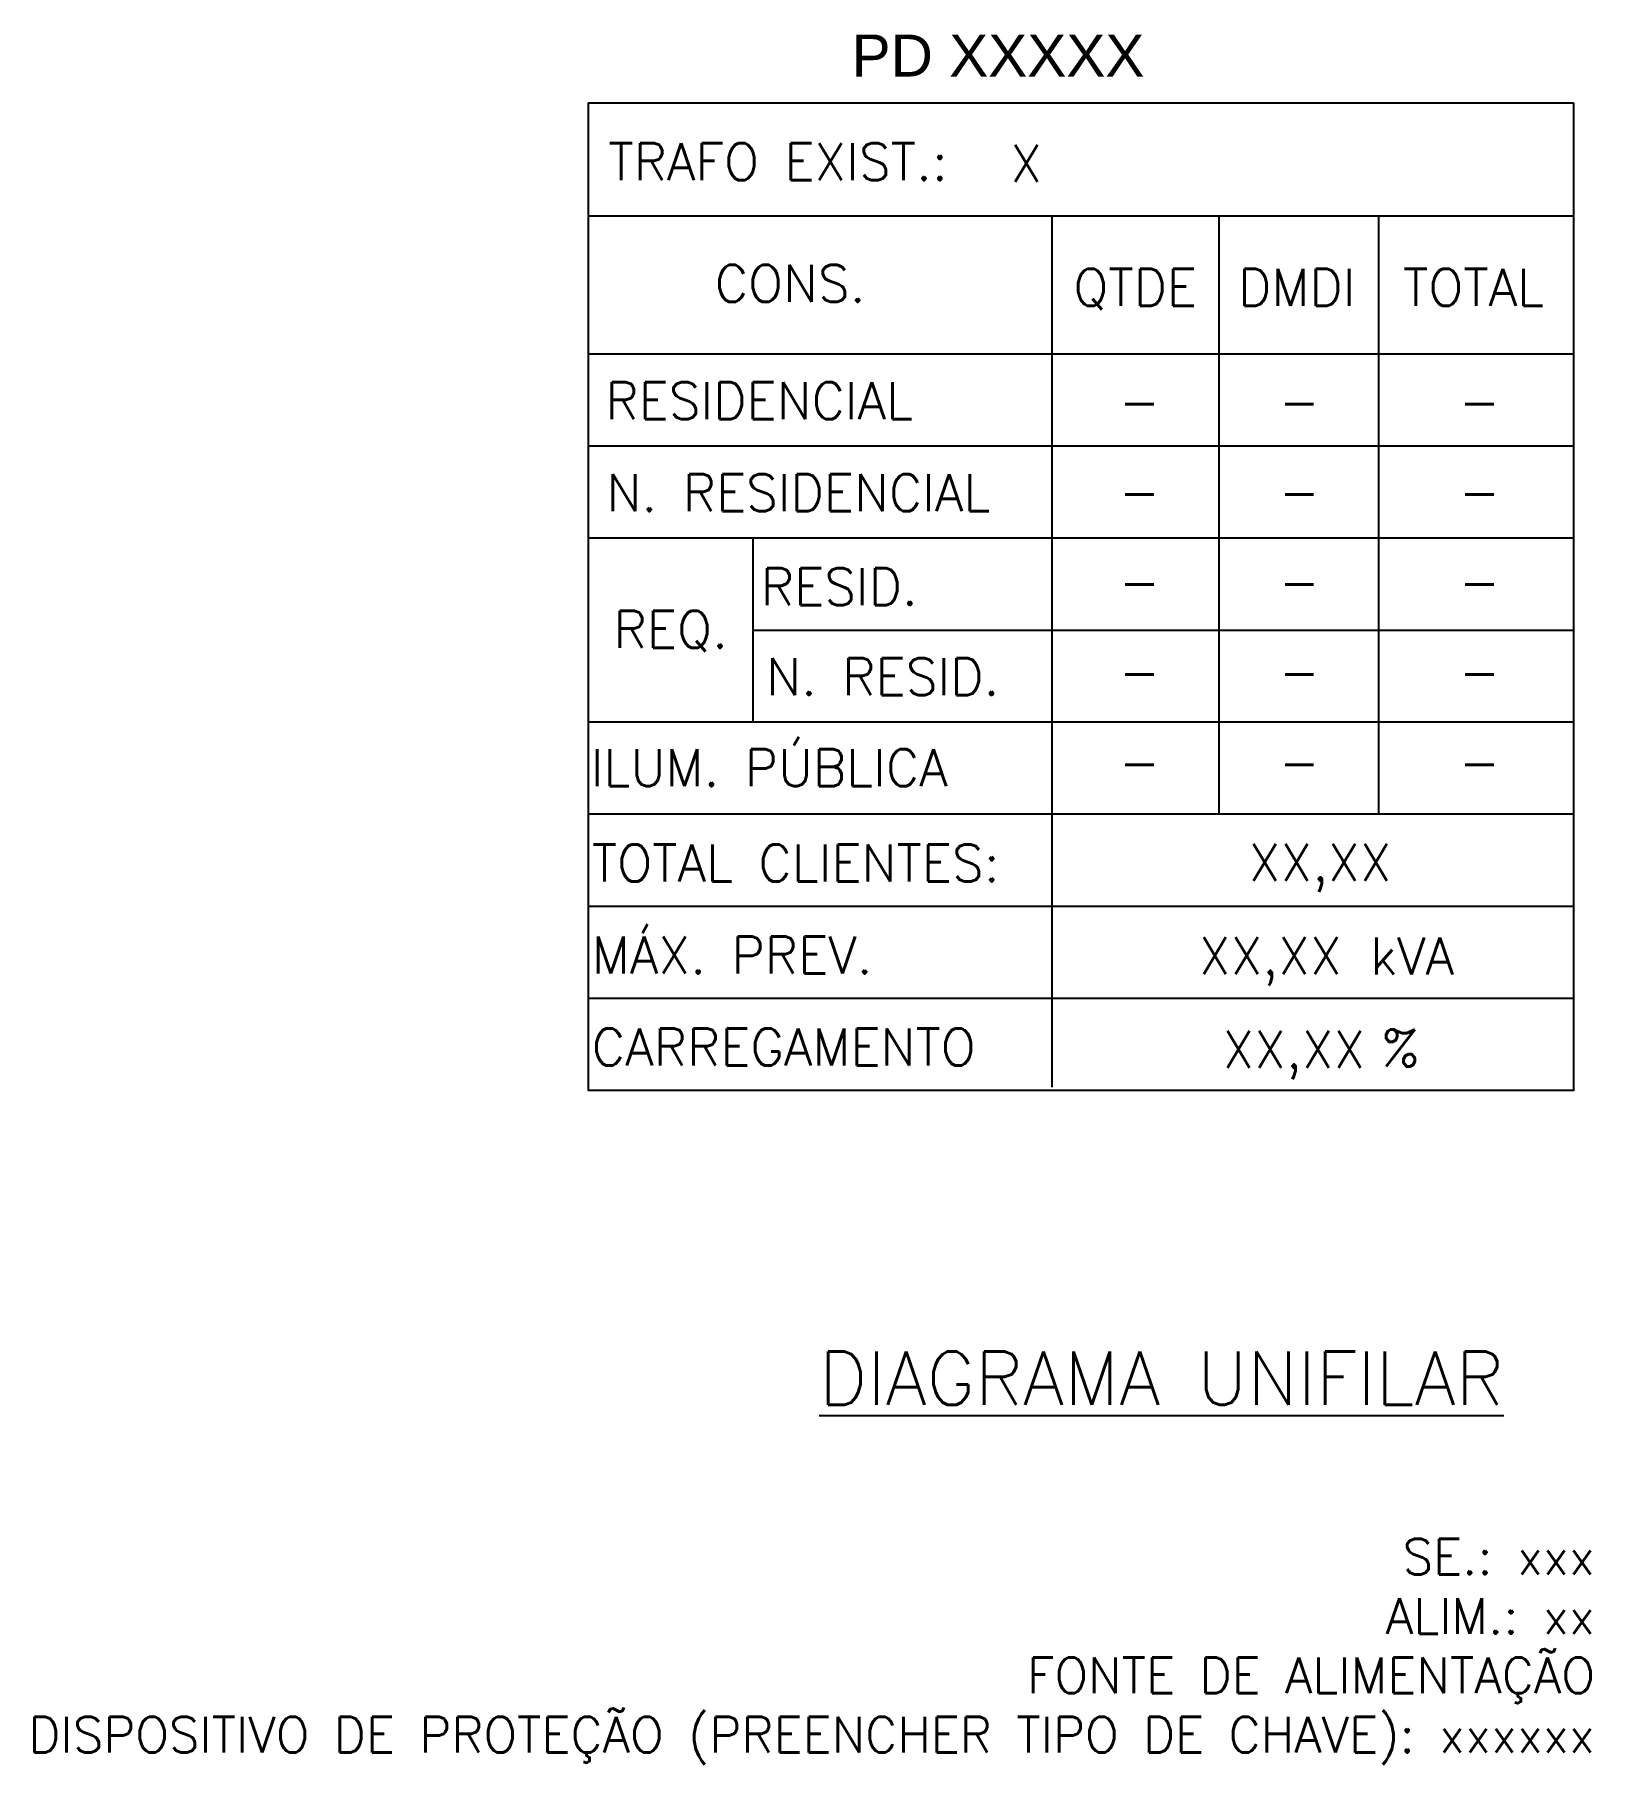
# Model space of a CAD drawing. Header units: millimetres. Extents: x 834033 to 836936, y 7531751 to 7534076.
# Drawn here: x 836484.8 to 836559.1, y 7532524.1 to 7532606.7 of the extents above; entities that cross this region are included whole.
import ezdxf
from ezdxf.enums import TextEntityAlignment as Align

# ---------------------------------------------------------------- set-up
doc = ezdxf.new("R2010")
doc.units = ezdxf.units.MM
for name, color, linetype in [('CARIMBO', 90, 'Continuous'), ('DESENHO', 2, 'Continuous'), ('TXT80B', 7, 'Continuous')]:
    doc.layers.add(name, color=color, linetype=linetype)
doc.layers.add('REDE BT', color=2, linetype='Continuous', lineweight=15)
doc.styles.add('REGUA120', font='ROMANS.SHX', dxfattribs={"height": 3})
doc.styles.add('ROMANS', font='ROMANS.shx', dxfattribs={"height": 1.8})
doc.styles.get("Standard").update_dxf_attribs({"font": 'arial.ttf'})

msp = doc.modelspace()

# ---------------------------------------------------------------- texts
at = {"layer": 'CARIMBO', "linetype": 'ByBlock'}
msp.add_text('PD XXXXX', height=2, dxfattribs=at).set_placement((836523.795, 7532604.697))
at = {"layer": 'DESENHO', "color": 3, "style": 'REGUA120'}
msp.add_text('%%UDIAGRAMA UNIFILAR', height=2.55, dxfattribs=at).set_placement((836538.585, 7532541.304), align=Align.CENTER)
at = {"layer": 'REDE BT', "style": 'ROMANS'}
for s, height, p in [('TRAFO EXIST.:', 1.7664, (836512.186, 7532599.75)), ('X', 1.766, (836531.372, 7532599.669)), ('CONS.', 1.7664, (836517.27, 7532593.938)), ('QTDE', 1.7664, (836534.379, 7532593.754)), ('DMDI', 1.7664, (836542.236, 7532593.754)), ('TOTAL', 1.7664, (836550.11, 7532593.754)), ('RESIDENCIAL', 1.7664, (836512.046, 7532588.343)), ('N. RESIDENCIAL', 1.7664, (836512.103, 7532583.953)), ('RESID.', 1.7664, (836519.462, 7532579.471)), ('REQ.', 1.7664, (836512.44, 7532577.432)), ('N. RESID.', 1.7664, (836519.719, 7532575.174)), ('ILUM. PÚBLICA', 1.7664, (836511.353, 7532570.831)), ('TOTAL CLIENTES:', 1.7664, (836511.4, 7532566.278)), ('XX,XX', 1.7664, (836542.753, 7532566.319)), ('MÁX. PREV.', 1.7664, (836511.4, 7532561.889)), ('kVA', 1.7664, (836548.538, 7532561.842)), ('CARREGAMENTO', 1.7664, (836511.4, 7532557.499)), ('%', 1.766, (836549.077, 7532557.453))]:
    msp.add_text(s, height=height, dxfattribs=at).set_placement(p)
for p in [(836537.533, 7532588.298), (836545.162, 7532588.298), (836553.756, 7532588.298), (836537.533, 7532583.998), (836545.162, 7532583.998), (836553.756, 7532583.998), (836537.533, 7532579.698), (836545.162, 7532579.698), (836553.756, 7532579.698), (836537.533, 7532575.398), (836545.162, 7532575.398), (836553.756, 7532575.398), (836537.533, 7532571.098), (836545.162, 7532571.098), (836553.756, 7532571.098)]:
    msp.add_text('-', height=1.766, dxfattribs=at).set_placement(p, align=Align.CENTER)
for p in [(836547.186, 7532561.857, 0), (836548.313, 7532557.388, 0)]:
    msp.add_text('XX,XX', height=1.7664, dxfattribs=at).set_placement(p, align=Align.RIGHT)
at = {"layer": 'TXT80B', "color": 7, "insert": (836507.028, 7532529.533), "char_height": 1.7, "width": 104.48137, "attachment_point": 5, "style": 'ROMANS'}
msp.add_mtext('\\pxqr,tc15;SE.: xxx\\PALIM.: xx\\PFONTE DE ALIMENTAÇÃO\\PDISPOSITIVO DE PROTEÇÃO (PREENCHER TIPO DE CHAVE): xxxxxx', dxfattribs=at)

# ---------------------------------------------------------------- linework, layer by layer
at = {"layer": 'CARIMBO', "linetype": 'ByBlock'}
for p, q in [((836558.259, 7532598.032), (836511.231, 7532598.032)), ((836533.374, 7532556.462), (836533.374, 7532598.032)), ((836541.315, 7532598.032), (836541.315, 7532569.5)), ((836548.931, 7532598.032), (836548.931, 7532569.5)), ((836558.259, 7532591.447), (836511.231, 7532591.447)), ((836558.259, 7532587.058), (836511.231, 7532587.058)), ((836558.259, 7532582.668), (836511.231, 7532582.668)), ((836519.085, 7532582.668), (836519.085, 7532573.889)), ((836558.259, 7532573.889), (836511.231, 7532573.889)), ((836558.259, 7532569.5), (836511.231, 7532569.5)), ((836511.231, 7532560.721), (836558.259, 7532560.721))]:
    msp.add_line(p, q, dxfattribs=at)
msp.add_lwpolyline([(836558.259, 7532603.432), (836511.231, 7532603.432), (836511.231, 7532556.331), (836558.259, 7532556.331)], close=True, dxfattribs=at)
for points in [[(836519.085, 7532578.279), (836558.259, 7532578.279)], [(836511.231, 7532565.11), (836558.259, 7532565.11)]]:
    msp.add_lwpolyline(points, dxfattribs=at)

msp.set_redraw_order([(e.dxf.handle, doc.entitydb.next_handle()) for e in msp.query("TEXT MTEXT ATTDEF DIMENSION ARC_DIMENSION")])  # texts and dimensions are drawn at this point

doc.saveas('drawing.dxf')
